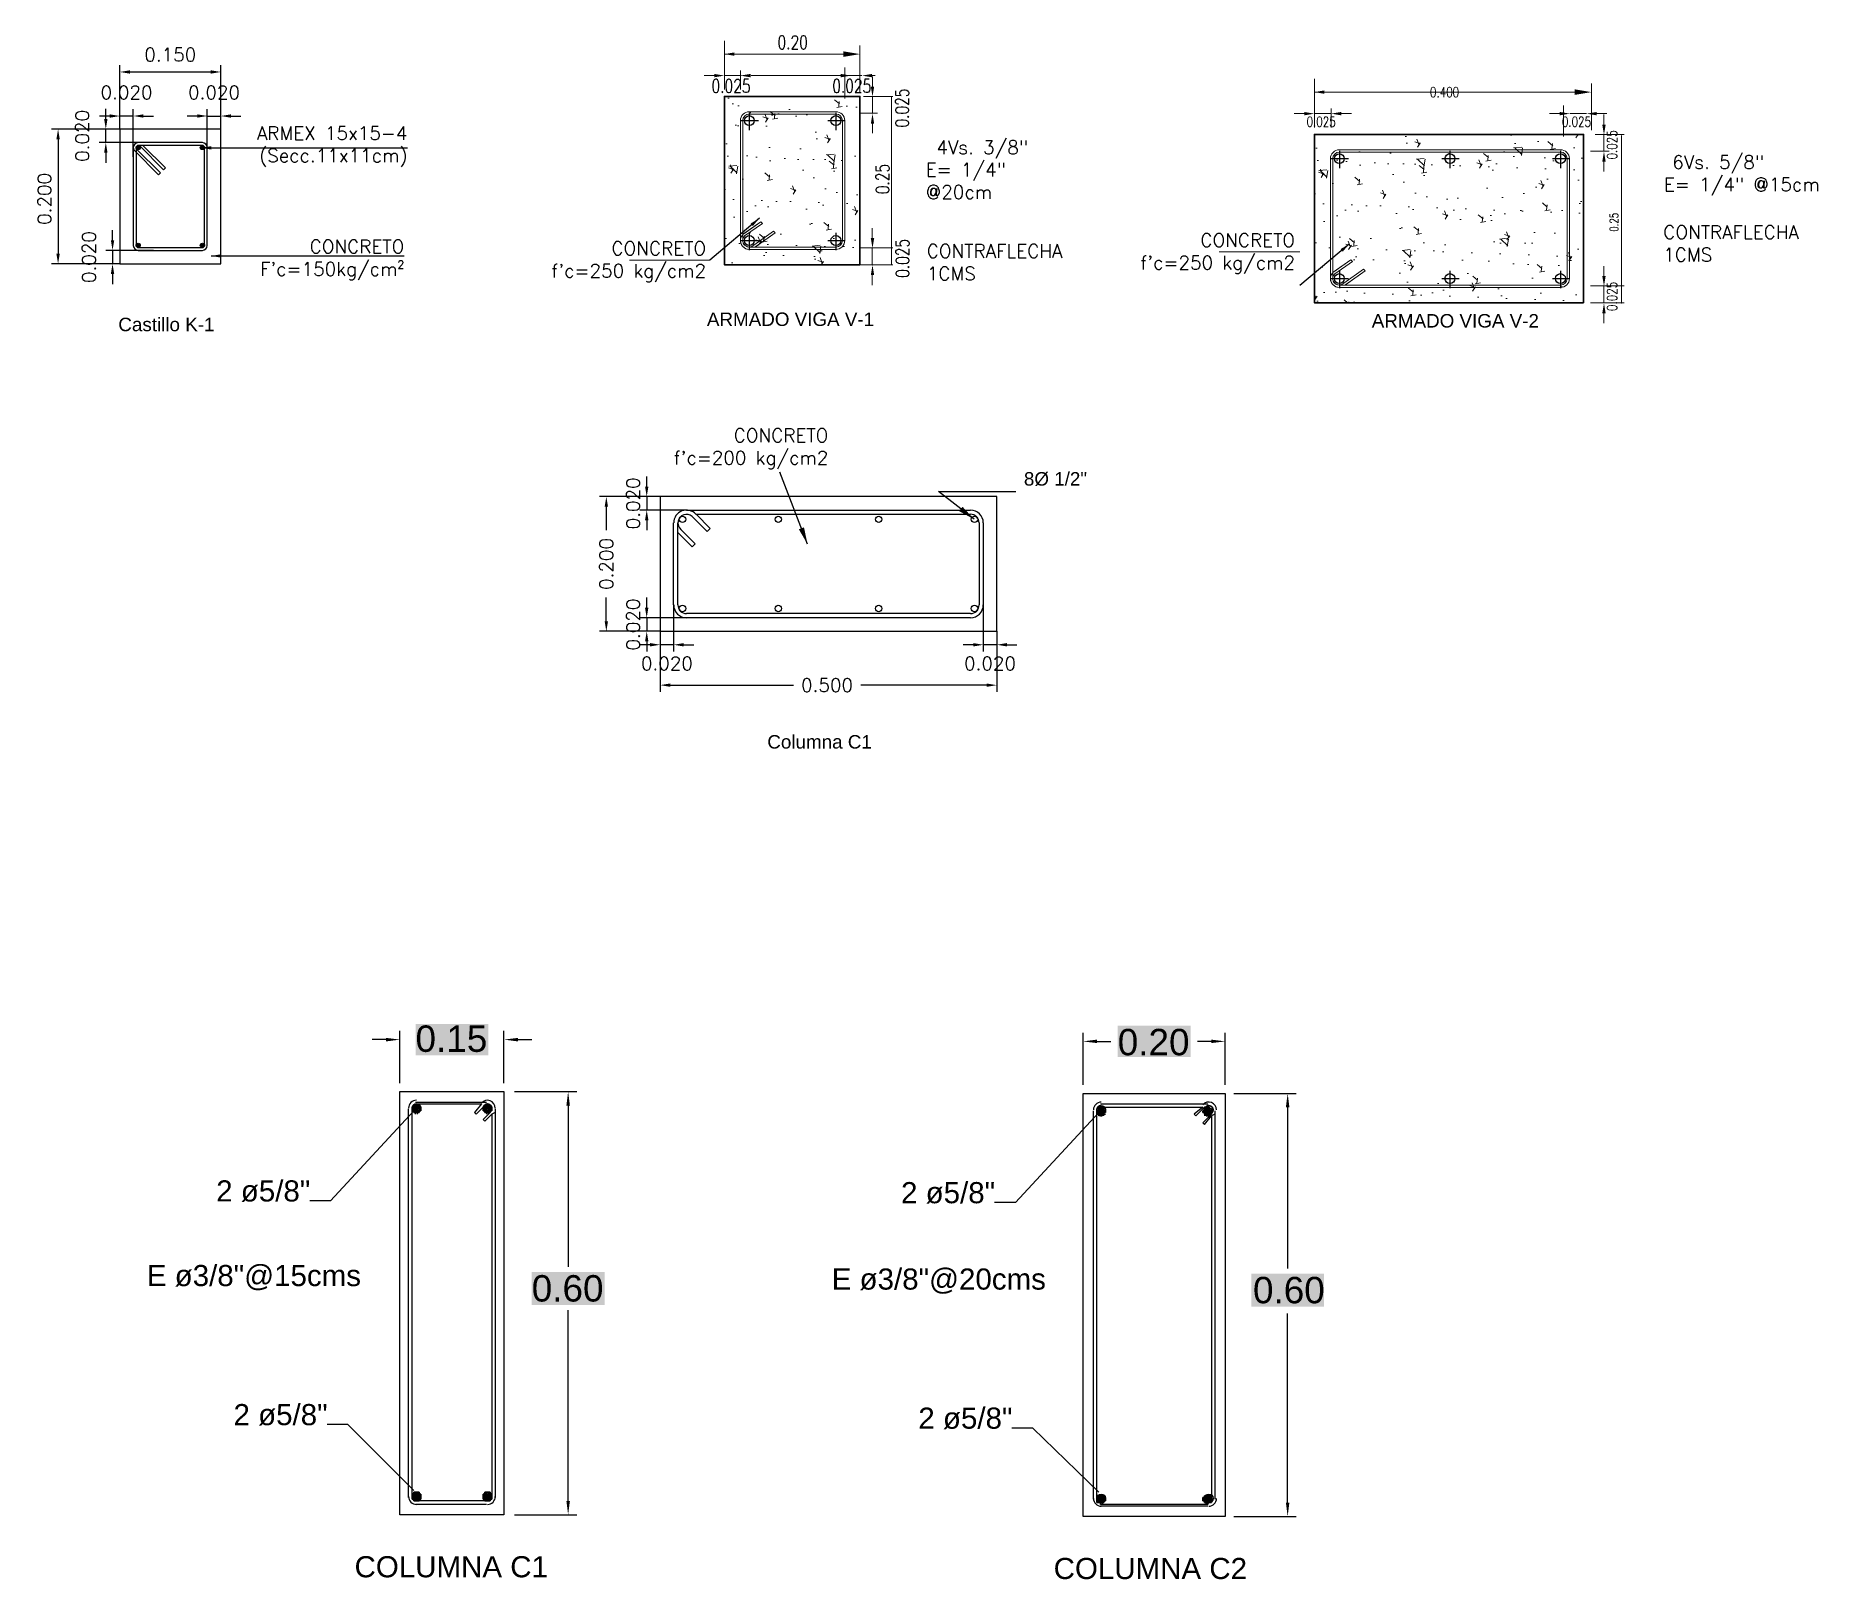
# Model space of a CAD drawing. Header units: metres. Extents: x -5 to 105, y 23 to 139.
# Drawn here: x 102.275 to 104.922, y 124.944 to 127.236 of the extents above; entities that cross this region are included whole.
import ezdxf
from ezdxf.enums import TextEntityAlignment as Align

# ---------------------------------------------------------------- set-up
doc = ezdxf.new("R2010")
doc.units = ezdxf.units.M
doc.linetypes.add('CENTER', pattern=[50.8, 31.75, -6.35, 6.35, -6.35])
doc.linetypes.add('HIDDEN', pattern=[9.525, 6.35, -3.175])
for name, color, linetype, lineweight in [('E ACERO', 1, 'Continuous', 25), ('E CDATOS', 7, 'Continuous', 18), ('E CONCRETO', 31, 'Continuous', 5), ('E COTA', 3, 'Continuous', 18), ('E EJES', 30, 'CENTER', 9), ('E ESTRIBOS', 6, 'Continuous', 9), ('E MURO GENERAL', 8, 'Continuous', 30)]:
    doc.layers.add(name, color=color, linetype=linetype, lineweight=lineweight)
for name, color, linetype in [('E-CAST. Y COLUM.', 1, 'Continuous'), ('E-COTAS', 3, 'Continuous'), ('E-ESTRIBOS', 6, 'Continuous'), ('E-TEXTO', 7, 'Continuous'), ('E-TEXTOS', 7, 'Continuous'), ('Muros', 8, 'Continuous'), ('R3-ACERO', 1, 'Continuous'), ('Textos', 7, 'Continuous')]:
    doc.layers.add(name, color=color, linetype=linetype)
doc.styles.add('1-10', font='romans.shx', dxfattribs={"width": 0.75, "height": 0.015})
doc.styles.add('PDF Arial', font='arial.ttf')
doc.styles.get("Standard").update_dxf_attribs({"font": 'arial.ttf'})
doc.styles.add('STR ESC 10', font='ROMANS.shx', dxfattribs={"height": 0.02})
doc.styles.add('STR_ARIAL', font='arial.ttf')
doc.dimstyles.new('110', dxfattribs={"dimtxt": 0.015, "dimasz": 0.015, "dimexe": 0, "dimexo": 0, "dimgap": 0.0055, "dimtad": 1, "dimdec": 3, "dimzin": 0, "dimdsep": 46, "dimtxsty": '1-10', "dimcen": 0.09, "dimaunit": 1, "dimadec": 3, "dimazin": 0, "dimtfac": 1, "dimtdec": 3, "dimtix": 1, "dimtmove": 2, "dimatfit": 3, "dimfxl": 1, "dimfrac": 2, "dimtolj": 1, "dimtzin": 0, "dimarcsym": 0})
doc.dimstyles.get("Standard").update_dxf_attribs({"dimtxt": 0.18, "dimasz": 0.18, "dimexe": 0.18, "dimexo": 0.0625, "dimgap": 0.09, "dimtad": 0, "dimtih": 1, "dimtoh": 1, "dimdec": 4, "dimzin": 0, "dimdsep": 46, "dimtxsty": 'Standard', "dimcen": 0.09, "dimadec": 0, "dimazin": 0, "dimtfac": 1, "dimtdec": 4, "dimtofl": 0, "dimtmove": 0, "dimatfit": 3, "dimfxl": 1, "dimtolj": 1, "dimtzin": 0, "dimarcsym": 0})
doc.dimstyles.new('STR C-10', dxfattribs={"dimtxt": 0.02, "dimasz": 0.015, "dimexe": 0.01, "dimexo": 0, "dimgap": 0.01, "dimtad": 0, "dimdec": 3, "dimzin": 0, "dimdsep": 46, "dimtxsty": 'STR ESC 10', "dimcen": 0.015, "dimclrd": 256, "dimclre": 11, "dimclrt": 256, "dimadec": 3, "dimazin": 0, "dimtfac": 1, "dimtdec": 3, "dimtmove": 2, "dimatfit": 0, "dimfxl": 1, "dimfrac": 2, "dimtolj": 1, "dimtzin": 0, "dimlwd": -1, "dimlwe": -1, "dimarcsym": 0})

msp = doc.modelspace()

# ---------------------------------------------------------------- texts
at = {"attachment_point": 7, "style": 'PDF Arial'}
for s, insert, char_height in [('0.15', (102.8396, 125.7264), 0.03921), ('0.20', (103.8827, 125.7213), 0.03921), ('2 ø5/8"', (102.5435, 125.5039), 0.03137), ('2 ø5/8"', (103.5608, 125.5013), 0.03137), ('E ø3/8"@15cms', (102.4404, 125.3728), 0.031368), ('E ø3/8"@20cms', (103.4578, 125.3676), 0.031368), ('0.60', (103.0122, 125.3556), 0.03921), ('0.60', (104.0836, 125.353), 0.03921), ('2 ø5/8"', (102.5692, 125.1717), 0.03137), ('2 ø5/8"', (103.5865, 125.1665), 0.03137), ('COLUMNA C1', (102.749, 124.9462), 0.03137), ('COLUMNA C2', (103.7875, 124.9436), 0.03137)]:
    msp.add_mtext(s, dxfattribs=dict(at, insert=insert, char_height=char_height))
at = {"layer": 'E COTA', "ltscale": 0.03, "attachment_point": 5, "style": '1-10'}
for s, insert, char_height in [('\\A1;0.20', (103.3999, 127.226), 0.02), ('\\A1;0.025', (103.3083, 127.1614), 0.02), ('\\A1;0.025', (103.4876, 127.1614), 0.02), ('\\A1;0.400', (104.3682, 127.1522), 0.015), ('\\A1;0.025', (104.1848, 127.1082), 0.015), ('\\A1;0.025', (104.5641, 127.1082), 0.015)]:
    msp.add_mtext(s, dxfattribs=dict(at, insert=insert, char_height=char_height))
at = {"layer": 'E COTA', "ltscale": 0.03, "attachment_point": 5, "rotation": 90, "style": '1-10'}
for s, insert, char_height in [('\\A1;0.025', (103.5624, 127.1285), 0.02), ('\\A1;0.025', (104.617, 127.0738), 0.015), ('\\A1;0.25', (103.5333, 127.0231), 0.02), ('\\A1;0.25', (104.6199, 126.9589), 0.01241), ('\\A1;0.025', (103.563, 126.9053), 0.02), ('\\A1;0.025', (104.617, 126.8488), 0.015)]:
    msp.add_mtext(s, dxfattribs=dict(at, insert=insert, char_height=char_height))
at = {"layer": 'E-TEXTO', "style": 'STR_ARIAL'}
for s, p in [('ARMADO VIGA V-1 ', (103.4005, 126.8049)), ('ARMADO VIGA V-2 ', (104.3881, 126.8026))]:
    msp.add_text(s, height=0.02, dxfattribs=at).set_placement(p, align=Align.CENTER)
at = {"layer": 'E-TEXTO', "char_height": 0.02}
for s, insert, width, attachment_point, style in [('\\A1;ARMEX 15x15-4\\P(Secc.11x11cm)', (102.8276, 127.1013), 0.255422, 3, 'STR ESC 10'), ('\\A1;4Vs. 3/8"', (103.7495, 127.0801), 0.213533, 3, 'STR ESC 10'), ('\\A1;\\pxql;E= 1/4" @20cm', (103.811, 127.0471), 0.213533, 3, 'STR ESC 10'), ('\\A1;6Vs. 5/8"', (104.8428, 127.0582), 0.213533, 3, 'STR ESC 10'), ('\\A1;\\pxql;E= 1/4" @15cm', (104.9348, 127.0251), 0.240803, 3, 'STR ESC 10'), ("CONCRETO\\Pf'c=250 kg/cm2", (104.1461, 126.9423), 0.295731, 3, 'STR ESC 10'), ('\\A1;\\pxql;CONTRAFLECHA 1CMS', (104.9066, 126.9542), 0.213533, 3, 'STR ESC 10'), ("\\A1;CONCRETO\\PF'c=150kg/cm²", (102.8229, 126.9329), 0.213533, 3, 'STR ESC 10'), ("CONCRETO\\Pf'c=250 kg/cm2", (103.2712, 126.9302), 0.295731, 3, 'STR ESC 10'), ('\\A1;\\pxql;CONTRAFLECHA 1CMS', (103.8126, 126.9262), 0.213533, 3, 'STR ESC 10'), ('Castillo K-1', (102.4695, 126.807), 0.335652, 5, 'STR_ARIAL'), ("CONCRETO\\Pf'c=200 kg/cm2", (103.4528, 126.6525), 0.295731, 3, 'STR ESC 10')]:
    msp.add_mtext(s, dxfattribs=dict(at, insert=insert, width=width, attachment_point=attachment_point, style=style))
at = {"layer": 'E-TEXTO', "insert": (103.4398, 126.1872), "char_height": 0.02, "attachment_point": 5, "style": 'STR_ARIAL'}
msp.add_mtext_dynamic_manual_height_columns('\\pxqc;Columna C1 ', width=0.379499, gutter_width=12.5, heights=[0], dxfattribs=at)
at = {"layer": 'Textos', "lineweight": 9, "insert": (103.7902, 126.5775), "char_height": 0.02, "width": 0.179782, "attachment_point": 5}
msp.add_mtext('8%%C 1/2"', dxfattribs=at)

# ---------------------------------------------------------------- blocks, each defined once
blk = doc.blocks.new('*D123')
at = {"layer": 'Defpoints', "color": 0, "transparency": 16777216}
for p in [(102.4003, 127.1167), (102.4003, 127.0972), (102.4203, 127.0561)]:
    blk.add_point(p, dxfattribs=at)
at = {"layer": 'E-COTAS', "color": 11, "linetype": 'HIDDEN', "transparency": 16777216}
for p, q in [((102.4003, 127.0972), (102.4003, 127.1267)), ((102.4203, 127.0561), (102.4203, 127.1267))]:
    blk.add_line(p, q, dxfattribs=at)
at = {"layer": 'E-COTAS', "transparency": 16777216}
for p, q in [((102.3853, 127.1167), (102.3703, 127.1167)), ((102.4203, 127.1167), (102.4003, 127.1167)), ((102.4353, 127.1167), (102.4503, 127.1167))]:
    blk.add_line(p, q, dxfattribs=at)
for points in [[(102.3853, 127.1192), (102.3853, 127.1142), (102.4003, 127.1167)], [(102.4353, 127.1192), (102.4353, 127.1142), (102.4203, 127.1167)]]:
    blk.add_solid(points, dxfattribs=at)
at = {"layer": 'E-COTAS', "transparency": 16777216, "insert": (102.4103, 127.1517), "char_height": 0.02, "attachment_point": 5, "style": 'STR ESC 10'}
blk.add_mtext('\\A1;0.020', dxfattribs=at)
blk = doc.blocks.new('*D124')
at = {"layer": 'Defpoints', "color": 0, "transparency": 16777216}
for p in [(102.5503, 127.1167), (102.5503, 127.0972), (102.5303, 127.0561)]:
    blk.add_point(p, dxfattribs=at)
at = {"layer": 'E-COTAS', "color": 11, "linetype": 'HIDDEN', "transparency": 16777216}
for p, q in [((102.5303, 127.0561), (102.5303, 127.1267)), ((102.5503, 127.0972), (102.5503, 127.1267))]:
    blk.add_line(p, q, dxfattribs=at)
at = {"layer": 'E-COTAS', "transparency": 16777216}
for p, q in [((102.5153, 127.1167), (102.5003, 127.1167)), ((102.5303, 127.1167), (102.5503, 127.1167)), ((102.5653, 127.1167), (102.5803, 127.1167))]:
    blk.add_line(p, q, dxfattribs=at)
for points in [[(102.5153, 127.1192), (102.5153, 127.1142), (102.5303, 127.1167)], [(102.5653, 127.1192), (102.5653, 127.1142), (102.5503, 127.1167)]]:
    blk.add_solid(points, dxfattribs=at)
at = {"layer": 'E-COTAS', "transparency": 16777216, "insert": (102.5403, 127.1517), "char_height": 0.02, "attachment_point": 5, "style": 'STR ESC 10'}
blk.add_mtext('\\A1;0.020', dxfattribs=at)
blk = doc.blocks.new('*D125')
at = {"layer": 'Defpoints', "color": 0, "transparency": 16777216}
for p in [(102.5503, 127.1821), (102.4003, 127.0972), (102.5503, 127.0972)]:
    blk.add_point(p, dxfattribs=at)
at = {"layer": 'E-COTAS', "color": 11, "linetype": 'HIDDEN', "transparency": 16777216}
for p, q in [((102.4003, 127.0972), (102.4003, 127.1921)), ((102.5503, 127.0972), (102.5503, 127.1921))]:
    blk.add_line(p, q, dxfattribs=at)
at = {"layer": 'E-COTAS', "transparency": 16777216}
blk.add_line((102.4153, 127.1821), (102.5353, 127.1821), dxfattribs=at)
for points in [[(102.4153, 127.1846), (102.4153, 127.1796), (102.4003, 127.1821)], [(102.5353, 127.1846), (102.5353, 127.1796), (102.5503, 127.1821)]]:
    blk.add_solid(points, dxfattribs=at)
at = {"layer": 'E-COTAS', "transparency": 16777216, "insert": (102.4753, 127.2079), "char_height": 0.02, "attachment_point": 5, "style": 'STR ESC 10'}
blk.add_mtext('\\A1;0.150', dxfattribs=at)
blk = doc.blocks.new('*D126')
at = {"layer": 'Defpoints', "color": 0, "transparency": 16777216}
for p in [(102.3795, 127.0972), (102.4003, 127.0972), (102.4414, 127.0772)]:
    blk.add_point(p, dxfattribs=at)
at = {"layer": 'E-COTAS', "transparency": 16777216}
for p, q in [((102.3795, 127.1122), (102.3795, 127.1272)), ((102.3795, 127.0772), (102.3795, 127.0972)), ((102.3795, 127.0622), (102.3795, 127.0472))]:
    blk.add_line(p, q, dxfattribs=at)
at = {"layer": 'E-COTAS', "color": 11, "linetype": 'HIDDEN', "transparency": 16777216}
for p, q in [((102.4003, 127.0972), (102.3695, 127.0972)), ((102.4414, 127.0772), (102.3695, 127.0772))]:
    blk.add_line(p, q, dxfattribs=at)
at = {"layer": 'E-COTAS', "transparency": 16777216}
for points in [[(102.377, 127.1122), (102.382, 127.1122), (102.3795, 127.0972)], [(102.377, 127.0622), (102.382, 127.0622), (102.3795, 127.0772)]]:
    blk.add_solid(points, dxfattribs=at)
at = {"layer": 'E-COTAS', "transparency": 16777216, "insert": (102.3445, 127.0872), "char_height": 0.02, "attachment_point": 5, "rotation": 90, "style": 'STR ESC 10'}
blk.add_mtext('\\A1;0.020', dxfattribs=at)
blk = doc.blocks.new('*D127')
at = {"layer": 'Defpoints', "color": 0, "transparency": 16777216}
for p in [(102.4504, 126.9172), (102.3895, 126.8972), (102.4003, 126.8972)]:
    blk.add_point(p, dxfattribs=at)
at = {"layer": 'E-COTAS', "transparency": 16777216}
for p, q in [((102.3895, 126.9322), (102.3895, 126.9472)), ((102.3895, 126.9172), (102.3895, 126.8972)), ((102.3895, 126.8822), (102.3895, 126.8672))]:
    blk.add_line(p, q, dxfattribs=at)
at = {"layer": 'E-COTAS', "color": 11, "linetype": 'HIDDEN', "transparency": 16777216}
for p, q in [((102.4504, 126.9172), (102.3795, 126.9172)), ((102.4003, 126.8972), (102.3795, 126.8972))]:
    blk.add_line(p, q, dxfattribs=at)
at = {"layer": 'E-COTAS', "transparency": 16777216}
for points in [[(102.387, 126.9322), (102.392, 126.9322), (102.3895, 126.9172)], [(102.387, 126.8822), (102.392, 126.8822), (102.3895, 126.8972)]]:
    blk.add_solid(points, dxfattribs=at)
at = {"layer": 'E-COTAS', "transparency": 16777216, "insert": (102.3545, 126.9072), "char_height": 0.02, "attachment_point": 5, "rotation": 90, "style": 'STR ESC 10'}
blk.add_mtext('\\A1;0.020', dxfattribs=at)
blk = doc.blocks.new('*D128')
at = {"layer": 'Defpoints', "color": 0, "transparency": 16777216}
for p in [(102.4003, 127.0972), (102.3086, 126.8972), (102.4003, 126.8972)]:
    blk.add_point(p, dxfattribs=at)
at = {"layer": 'E-COTAS', "color": 11, "linetype": 'HIDDEN', "transparency": 16777216}
for p, q in [((102.4003, 127.0972), (102.2986, 127.0972)), ((102.4003, 126.8972), (102.2986, 126.8972))]:
    blk.add_line(p, q, dxfattribs=at)
at = {"layer": 'E-COTAS', "transparency": 16777216}
blk.add_line((102.3086, 127.0822), (102.3086, 126.9122), dxfattribs=at)
for points in [[(102.3061, 127.0822), (102.3111, 127.0822), (102.3086, 127.0972)], [(102.3061, 126.9122), (102.3111, 126.9122), (102.3086, 126.8972)]]:
    blk.add_solid(points, dxfattribs=at)
at = {"layer": 'E-COTAS', "transparency": 16777216, "insert": (102.2884, 126.9936), "char_height": 0.02, "attachment_point": 5, "rotation": 90, "style": 'STR ESC 10'}
blk.add_mtext('\\A1;0.200', dxfattribs=at)
blk = doc.blocks.new('*D117')
at = {"layer": 'Defpoints', "color": 0, "transparency": 16777216}
for p in [(103.683, 126.3906), (103.683, 126.3315), (103.703, 126.3515)]:
    blk.add_point(p, dxfattribs=at)
at = {"layer": 'E-COTAS', "color": 11, "linetype": 'HIDDEN', "transparency": 16777216}
for p, q in [((103.683, 126.3906), (103.683, 126.3215)), ((103.703, 126.3515), (103.703, 126.3215))]:
    blk.add_line(p, q, dxfattribs=at)
at = {"layer": 'E-COTAS', "transparency": 16777216}
for p, q in [((103.668, 126.3315), (103.653, 126.3315)), ((103.703, 126.3315), (103.683, 126.3315)), ((103.718, 126.3315), (103.733, 126.3315))]:
    blk.add_line(p, q, dxfattribs=at)
for points in [[(103.668, 126.334), (103.668, 126.329), (103.683, 126.3315)], [(103.718, 126.334), (103.718, 126.329), (103.703, 126.3315)]]:
    blk.add_solid(points, dxfattribs=at)
at = {"layer": 'E-COTAS', "transparency": 16777216, "insert": (103.693, 126.3037), "char_height": 0.02, "attachment_point": 5, "style": 'STR ESC 10'}
blk.add_mtext('\\A1;0.020', dxfattribs=at)
blk = doc.blocks.new('*D118')
at = {"layer": 'Defpoints', "color": 0, "transparency": 16777216}
for p in [(103.203, 126.5515), (103.183, 126.5315), (103.2421, 126.5315)]:
    blk.add_point(p, dxfattribs=at)
at = {"layer": 'E-COTAS', "transparency": 16777216}
for p, q in [((103.183, 126.5665), (103.183, 126.5815)), ((103.183, 126.5515), (103.183, 126.5315)), ((103.183, 126.5165), (103.183, 126.5015))]:
    blk.add_line(p, q, dxfattribs=at)
at = {"layer": 'E-COTAS', "color": 11, "linetype": 'HIDDEN', "transparency": 16777216}
for p, q in [((103.203, 126.5515), (103.173, 126.5515)), ((103.2421, 126.5315), (103.173, 126.5315))]:
    blk.add_line(p, q, dxfattribs=at)
at = {"layer": 'E-COTAS', "transparency": 16777216}
for points in [[(103.1805, 126.5665), (103.1855, 126.5665), (103.183, 126.5515)], [(103.1805, 126.5165), (103.1855, 126.5165), (103.183, 126.5315)]]:
    blk.add_solid(points, dxfattribs=at)
at = {"layer": 'E-COTAS', "transparency": 16777216, "insert": (103.1628, 126.5415), "char_height": 0.02, "attachment_point": 5, "rotation": 90, "style": 'STR ESC 10'}
blk.add_mtext('\\A1;0.020', dxfattribs=at)
blk = doc.blocks.new('*D119')
at = {"layer": 'Defpoints', "color": 0, "transparency": 16777216}
for p in [(103.203, 126.3515), (103.703, 126.3515), (103.703, 126.2715)]:
    blk.add_point(p, dxfattribs=at)
at = {"layer": 'E-COTAS', "color": 11, "linetype": 'HIDDEN', "transparency": 16777216}
for p, q in [((103.203, 126.3515), (103.203, 126.2615)), ((103.703, 126.3515), (103.703, 126.2615))]:
    blk.add_line(p, q, dxfattribs=at)
at = {"layer": 'E-COTAS', "transparency": 16777216}
for p, q in [((103.218, 126.2715), (103.4009, 126.2715)), ((103.688, 126.2715), (103.5009, 126.2715))]:
    blk.add_line(p, q, dxfattribs=at)
for points in [[(103.218, 126.274), (103.218, 126.269), (103.203, 126.2715)], [(103.688, 126.274), (103.688, 126.269), (103.703, 126.2715)]]:
    blk.add_solid(points, dxfattribs=at)
at = {"layer": 'E-COTAS', "transparency": 16777216, "insert": (103.4509, 126.2715), "char_height": 0.02, "attachment_point": 5, "style": 'STR ESC 10'}
blk.add_mtext('\\A1;0.500', dxfattribs=at)
blk = doc.blocks.new('*D120')
at = {"layer": 'Defpoints', "color": 0, "transparency": 16777216}
for p in [(103.203, 126.5515), (103.123, 126.3515), (103.203, 126.3515)]:
    blk.add_point(p, dxfattribs=at)
at = {"layer": 'E-COTAS', "color": 11, "linetype": 'HIDDEN', "transparency": 16777216}
for p, q in [((103.203, 126.5515), (103.113, 126.5515)), ((103.203, 126.3515), (103.113, 126.3515))]:
    blk.add_line(p, q, dxfattribs=at)
at = {"layer": 'E-COTAS', "transparency": 16777216}
for p, q in [((103.123, 126.5365), (103.123, 126.5015)), ((103.123, 126.3665), (103.123, 126.4015))]:
    blk.add_line(p, q, dxfattribs=at)
for points in [[(103.1205, 126.5365), (103.1255, 126.5365), (103.123, 126.5515)], [(103.1205, 126.3665), (103.1255, 126.3665), (103.123, 126.3515)]]:
    blk.add_solid(points, dxfattribs=at)
at = {"layer": 'E-COTAS', "transparency": 16777216, "insert": (103.123, 126.4515), "char_height": 0.02, "attachment_point": 5, "rotation": 90, "style": 'STR ESC 10'}
blk.add_mtext('\\A1;0.200', dxfattribs=at)
blk = doc.blocks.new('*D121')
at = {"layer": 'Defpoints', "color": 0, "transparency": 16777216}
for p in [(103.223, 126.3906), (103.203, 126.3515), (103.203, 126.3315)]:
    blk.add_point(p, dxfattribs=at)
at = {"layer": 'E-COTAS', "color": 11, "linetype": 'HIDDEN', "transparency": 16777216}
for p, q in [((103.223, 126.3906), (103.223, 126.3215)), ((103.203, 126.3515), (103.203, 126.3215))]:
    blk.add_line(p, q, dxfattribs=at)
at = {"layer": 'E-COTAS', "transparency": 16777216}
for p, q in [((103.188, 126.3315), (103.173, 126.3315)), ((103.223, 126.3315), (103.203, 126.3315)), ((103.238, 126.3315), (103.253, 126.3315))]:
    blk.add_line(p, q, dxfattribs=at)
for points in [[(103.188, 126.334), (103.188, 126.329), (103.203, 126.3315)], [(103.238, 126.334), (103.238, 126.329), (103.223, 126.3315)]]:
    blk.add_solid(points, dxfattribs=at)
at = {"layer": 'E-COTAS', "transparency": 16777216, "insert": (103.213, 126.3037), "char_height": 0.02, "attachment_point": 5, "style": 'STR ESC 10'}
blk.add_mtext('\\A1;0.020', dxfattribs=at)
blk = doc.blocks.new('*D122')
at = {"layer": 'Defpoints', "color": 0, "transparency": 16777216}
for p in [(103.2421, 126.3715), (103.183, 126.3515), (103.203, 126.3515)]:
    blk.add_point(p, dxfattribs=at)
at = {"layer": 'E-COTAS', "transparency": 16777216}
for p, q in [((103.183, 126.3865), (103.183, 126.4015)), ((103.183, 126.3715), (103.183, 126.3515)), ((103.183, 126.3365), (103.183, 126.3215))]:
    blk.add_line(p, q, dxfattribs=at)
at = {"layer": 'E-COTAS', "color": 11, "linetype": 'HIDDEN', "transparency": 16777216}
for p, q in [((103.2421, 126.3715), (103.173, 126.3715)), ((103.203, 126.3515), (103.173, 126.3515))]:
    blk.add_line(p, q, dxfattribs=at)
at = {"layer": 'E-COTAS', "transparency": 16777216}
for points in [[(103.1805, 126.3865), (103.1855, 126.3865), (103.183, 126.3715)], [(103.1805, 126.3365), (103.1855, 126.3365), (103.183, 126.3515)]]:
    blk.add_solid(points, dxfattribs=at)
at = {"layer": 'E-COTAS', "transparency": 16777216, "insert": (103.1628, 126.3615), "char_height": 0.02, "attachment_point": 5, "rotation": 90, "style": 'STR ESC 10'}
blk.add_mtext('\\A1;0.020', dxfattribs=at)

# ---------------------------------------------------------------- dimensions: what is measured, and where the dimension line sits
at = {"layer": 'E-COTAS'}
for base, p1, p2, picture, middle in [((102.5503, 127.1821), (102.4003, 127.0972), (102.5503, 127.0972), '*D125', (102.4753, 127.2079)), ((103.703, 126.2715), (103.203, 126.3515), (103.703, 126.3515), '*D119', (103.4509, 126.2715))]:
    dim = msp.add_linear_dim(base=base, p1=p1, p2=p2, dimstyle='STR C-10', dxfattribs=at)
    dim.commit()
    dim.dimension.update_dxf_attribs({"geometry": picture, "text_midpoint": middle, "dimtype": 160})
for base, p1, p2, picture, middle in [((102.4003, 127.1167), (102.4203, 127.0561), (102.4003, 127.0972), '*D123', (102.4103, 127.1517)), ((102.5503, 127.1167), (102.5303, 127.0561), (102.5503, 127.0972), '*D124', (102.5403, 127.1517))]:
    dim = msp.add_linear_dim(base=base, p1=p1, p2=p2, dimstyle='STR C-10', dxfattribs=at)
    dim.commit()
    dim.dimension.update_dxf_attribs({"geometry": picture, "text_midpoint": middle})
for base, p1, p2, picture, middle in [((102.3795, 127.0972), (102.4414, 127.0772), (102.4003, 127.0972), '*D126', (102.3445, 127.0872)), ((102.3895, 126.8972), (102.4504, 126.9172), (102.4003, 126.8972), '*D127', (102.3545, 126.9072)), ((103.123, 126.3515), (103.203, 126.5515), (103.203, 126.3515), '*D120', (103.123, 126.4515))]:
    dim = msp.add_linear_dim(base=base, p1=p1, p2=p2, angle=90, dimstyle='STR C-10', dxfattribs=at)
    dim.commit()
    dim.dimension.update_dxf_attribs({"geometry": picture, "text_midpoint": middle})
for base, p1, p2, angle, picture, middle in [((102.3086, 126.8972), (102.4003, 127.0972), (102.4003, 126.8972), 90, '*D128', (102.2884, 126.9936)), ((103.183, 126.5315), (103.203, 126.5515), (103.2421, 126.5315), 90, '*D118', (103.1628, 126.5415)), ((103.183, 126.3515), (103.2421, 126.3715), (103.203, 126.3515), 90, '*D122', (103.1628, 126.3615)), ((103.203, 126.3315), (103.223, 126.3906), (103.203, 126.3515), 180, '*D121', (103.213, 126.3037)), ((103.683, 126.3315), (103.703, 126.3515), (103.683, 126.3906), 180, '*D117', (103.693, 126.3037))]:
    dim = msp.add_linear_dim(base=base, p1=p1, p2=p2, angle=angle, dimstyle='STR C-10', dxfattribs=at)
    dim.commit()
    dim.dimension.update_dxf_attribs({"geometry": picture, "text_midpoint": middle, "dimtype": 160})

# ---------------------------------------------------------------- hatches: boundary and pattern name
at = {"layer": 'E CONCRETO', "ltscale": 0.05}
h = msp.add_hatch(dxfattribs=at)
h.set_pattern_fill('AR-CONC', color=256, scale=0.000499967, angle=90, style=0)
h.set_pattern_definition([(140, (-798.33684, -497.694634), (0.0079690183, 0.0910863396), [0.009524373, -0.1047681046]), (85, (-798.33684, -497.69463), (-0.0955220346, -0.017620253), [0.0076194985, -0.083814484]), (190.451, (-798.33618, -497.68704), (-0.0875525815, 0.0734664156), [0.008094467, -0.08903914]), (136.1842, (-798.36224, -497.69463), (0.02101978, 0.1355306), [0.01428656, -0.157152157]), (186.6356, (-798.36049, -497.68334), (-0.123704636, 0.118694305), [0.012141701, -0.13355871]), (81.184, (-798.36224, -497.69463), (-0.123704417, 0.118694491), [0.011429248, -0.125721725]), (111, (-798.35589, -497.681935), (0.051129394, 0.075802451), [0.009524373, -0.1047681046]), (56, (-798.35589, -497.681935), (-0.092087922, 0.0308989805), [0.0076194985, -0.083814484]), (161.4514, (-798.35163, -497.67562), (-0.040958733, 0.106701223), [0.008094467, -0.08903914]), (127.5, (-798.336842, -497.694634), (-0.0422747371, 0.0015442), [0, -0.0827985505, 0, -0.0850844, 0, -0.0841319628]), (97.5, (-798.33684, -497.694634), (-0.0500869909, 0.0334076325), [0, -0.0485108072, 0, -0.080893676, 0, -0.0320653896]), (57.5, (-798.33684, -497.722953), (0.0028641835, 0.0677908359), [0, -0.0317479105, 0, -0.0990534807, 0, -0.1314363494]), (47.5, (-798.33684, -497.73565), (-0.0127124088, 0.0740597164), [0, -0.0412722836, 0, -0.0657816705, 0, -0.0933388568])])
h.paths.add_polyline_path([(103.4984, 127.1458), (103.2984, 127.1458), (103.2984, 126.8958), (103.4984, 126.8958)])
h = msp.add_hatch(dxfattribs=at)
h.set_pattern_fill('AR-CONC', color=256, scale=0.000499967, angle=90, style=0)
h.set_pattern_definition([(140, (-797.46038, -497.70109), (0.0079690183, 0.0910863396), [0.009524373, -0.1047681046]), (85, (-797.46038, -497.70109), (-0.0955220346, -0.017620253), [0.0076194985, -0.083814484]), (190.451, (-797.45972, -497.6935), (-0.0875525815, 0.0734664156), [0.008094467, -0.08903914]), (136.1842, (-797.48578, -497.70109), (0.02101978, 0.1355306), [0.01428656, -0.157152157]), (186.6356, (-797.48403, -497.6898), (-0.123704636, 0.118694305), [0.012141701, -0.13355871]), (81.184, (-797.48578, -497.70109), (-0.123704417, 0.118694491), [0.011429248, -0.125721725]), (111, (-797.47943, -497.68839), (0.051129394, 0.075802451), [0.009524373, -0.1047681046]), (56, (-797.47943, -497.68839), (-0.092087922, 0.0308989805), [0.0076194985, -0.083814484]), (161.4514, (-797.47517, -497.682075), (-0.040958733, 0.106701223), [0.008094467, -0.08903914]), (127.5, (-797.460383, -497.70109), (-0.0422747371, 0.0015442), [0, -0.0827985505, 0, -0.0850844, 0, -0.0841319628]), (97.5, (-797.460383, -497.70109), (-0.0500869909, 0.0334076325), [0, -0.0485108072, 0, -0.080893676, 0, -0.0320653896]), (57.5, (-797.460383, -497.72941), (0.0028641835, 0.0677908359), [0, -0.0317479105, 0, -0.0990534807, 0, -0.1314363494]), (47.5, (-797.460383, -497.74211), (-0.0127124088, 0.0740597164), [0, -0.0412722836, 0, -0.0657816705, 0, -0.0933388568])])
h.paths.add_polyline_path([(104.5757, 127.0894), (104.1748, 127.0894), (104.1748, 126.8394), (104.5748, 126.8394), (104.574, 126.9347)])
at = {"layer": 'R3-ACERO'}
h = msp.add_hatch(color=256, dxfattribs=at)
edge = h.paths.add_edge_path()
edge.add_arc((102.4276, 127.0699), 0.00317, 0, 360)
h = msp.add_hatch(color=256, dxfattribs=at)
edge = h.paths.add_edge_path()
edge.add_arc((102.523, 127.0699), 0.00317, 0, 360)
h = msp.add_hatch(color=256, dxfattribs=at)
edge = h.paths.add_edge_path()
edge.add_arc((102.4276, 126.9245), 0.00317, 0, 360)
h = msp.add_hatch(color=256, dxfattribs=at)
edge = h.paths.add_edge_path()
edge.add_arc((102.523, 126.9245), 0.00317, 0, 360)

# ---------------------------------------------------------------- linework, layer by layer
at = {"lineweight": 25}
for points in [[(102.8165, 125.6807), (102.8165, 125.758)], [(102.971, 125.6807), (102.971, 125.758)], [(103.8312, 125.6782), (103.8312, 125.7554)], [(104.0424, 125.6782), (104.0424, 125.7554)], [(102.7959, 125.7451), (102.7753, 125.7451)], [(102.9916, 125.7451), (103.0122, 125.7451)], [(103.8518, 125.7425), (103.8724, 125.7425)], [(104.0218, 125.7425), (104.0012, 125.7425)], [(102.9864, 125.6679), (103.0792, 125.6679)], [(103.0663, 125.6472), (103.0663, 125.4077)], [(104.0553, 125.6653), (104.148, 125.6653)], [(104.1351, 125.6447), (104.1351, 125.4052)], [(103.0663, 125.06), (103.0663, 125.3433)], [(104.1351, 125.0575), (104.1351, 125.3382)], [(102.9864, 125.0394), (103.0792, 125.0394)], [(104.0553, 125.0369), (104.148, 125.0369)]]:
    msp.add_lwpolyline(points, dxfattribs=at)
at = {"color": 7, "lineweight": 25}
for points in [[(102.8371, 125.6395), (102.7134, 125.5056), (102.6825, 125.5056)], [(103.8544, 125.6369), (103.7308, 125.503), (103.6998, 125.503)], [(102.8371, 125.0755), (102.7392, 125.1734), (102.7083, 125.1734)], [(103.8544, 125.0729), (103.7565, 125.1682), (103.7256, 125.1682)]]:
    msp.add_lwpolyline(points, dxfattribs=at)
at = {"transparency": 33554559}
for points in [[(102.7959, 125.7477), (102.7959, 125.7425), (102.8165, 125.7451)], [(102.9916, 125.7477), (102.9916, 125.7425), (102.971, 125.7451)], [(103.8518, 125.7451), (103.8518, 125.74), (103.8312, 125.7425)], [(104.0218, 125.7451), (104.0218, 125.74), (104.0424, 125.7425)], [(103.0637, 125.6472), (103.0689, 125.6472), (103.0663, 125.6679)], [(104.1325, 125.6447), (104.1377, 125.6447), (104.1351, 125.6653)], [(103.0637, 125.06), (103.0689, 125.06), (103.0663, 125.0394)], [(104.1325, 125.0575), (104.1377, 125.0575), (104.1351, 125.0369)]]:
    msp.add_solid(points, dxfattribs=at)
at = {"color": 7, "true_color": 0xffffff, "transparency": 33554559}
for points in [[(102.8396, 125.7683), (102.8396, 125.7219), (102.9478, 125.7683)], [(102.8396, 125.7219), (102.9478, 125.7683), (102.9478, 125.7219)], [(103.8827, 125.7657), (103.8827, 125.7194), (103.9909, 125.7657)], [(103.8827, 125.7194), (103.9909, 125.7657), (103.9909, 125.7194)], [(103.0122, 125.4), (103.0122, 125.3511), (103.1204, 125.4)], [(103.0122, 125.3511), (103.1204, 125.4), (103.1204, 125.3511)], [(104.081, 125.3974), (104.081, 125.3485), (104.1892, 125.3974)], [(104.081, 125.3485), (104.1892, 125.3974), (104.1892, 125.3485)]]:
    msp.add_solid(points, dxfattribs=at)
at = {"layer": 'E ACERO'}
for p, q in [((103.3235, 127.1099), (103.3492, 127.1099)), ((103.3354, 127.1216), (103.3354, 127.0957)), ((103.452, 127.1099), (103.4777, 127.1099)), ((103.464, 127.1216), (103.464, 127.0957)), ((104.1999, 127.0534), (104.2256, 127.0534)), ((104.2119, 127.0651), (104.2119, 127.0392)), ((104.3642, 127.0534), (104.3899, 127.0534)), ((104.3761, 127.0651), (104.3761, 127.0392)), ((104.5285, 127.0534), (104.5542, 127.0534)), ((104.5404, 127.0651), (104.5404, 127.0392)), ((103.3354, 126.9434), (103.3354, 126.9176)), ((103.464, 126.9434), (103.464, 126.9176)), ((103.3235, 126.9318), (103.3492, 126.9318)), ((103.452, 126.9318), (103.4777, 126.9318)), ((104.2119, 126.887), (104.2119, 126.8611)), ((104.3761, 126.887), (104.3761, 126.8611)), ((104.5404, 126.887), (104.5404, 126.8611)), ((104.1999, 126.8753), (104.2256, 126.8753)), ((104.3642, 126.8753), (104.3899, 126.8753)), ((104.5285, 126.8753), (104.5542, 126.8753))]:
    msp.add_line(p, q, dxfattribs=at)
for centre in [(103.3354, 127.1099), (103.464, 127.1099), (104.2119, 127.0534), (104.3761, 127.0534), (104.5404, 127.0534), (103.3354, 126.9318), (103.464, 126.9318), (104.2119, 126.8753), (104.3761, 126.8753), (104.5404, 126.8753)]:
    msp.add_circle(centre, 0.00733, dxfattribs=at)
at = {"layer": 'E CDATOS', "color": 0, "ltscale": 0.03}
for p, q in [((104.1534, 126.9149), (104.0336, 126.9149)), ((103.277, 126.9027), (103.1572, 126.9027))]:
    msp.add_line(p, q, dxfattribs=at)
at = {"layer": 'E COTA', "ltscale": 0.03}
for p, q in [((103.4851, 127.2086), (103.2984, 127.2086)), ((103.2834, 127.1767), (103.2684, 127.1767)), ((103.3234, 127.1767), (103.2984, 127.1767)), ((103.3384, 127.1767), (103.3534, 127.1767)), ((103.4713, 127.1767), (103.3534, 127.1767)), ((103.5027, 127.1767), (103.4777, 127.1767)), ((103.5076, 127.1767), (103.5226, 127.1767)), ((103.5184, 127.1603), (103.5184, 127.1753)), ((104.5616, 127.1522), (104.1748, 127.1522)), ((103.5184, 127.1453), (103.5184, 127.1203)), ((103.5467, 127.1458), (103.5467, 126.8958)), ((103.5184, 127.091), (103.5184, 127.106)), ((104.1598, 127.1202), (104.1448, 127.1202)), ((104.1998, 127.1202), (104.1748, 127.1202)), ((104.2148, 127.1202), (104.2298, 127.1202)), ((104.5392, 127.1202), (104.5242, 127.1202)), ((104.5792, 127.1202), (104.5542, 127.1202)), ((104.5942, 127.1202), (104.6092, 127.1202)), ((104.605, 127.1039), (104.605, 127.1189)), ((104.605, 127.0889), (104.605, 127.0639)), ((104.631, 127.0879), (104.631, 126.8389)), ((104.605, 127.0345), (104.605, 127.0495)), ((103.518, 126.9351), (103.518, 126.9501)), ((103.518, 126.9201), (103.518, 126.8951)), ((104.6046, 126.8787), (104.6046, 126.8937)), ((103.518, 126.8657), (103.518, 126.8807)), ((104.6046, 126.8637), (104.6046, 126.8387)), ((104.6046, 126.8093), (104.6046, 126.8243))]:
    msp.add_line(p, q, dxfattribs=at)
for points in [[(103.3134, 127.2111), (103.3134, 127.2061), (103.2984, 127.2086)], [(103.4749, 127.2128), (103.4749, 127.2045), (103.4997, 127.2086)], [(103.2834, 127.1792), (103.2834, 127.1742), (103.2984, 127.1767)], [(103.3372, 127.1792), (103.3372, 127.1742), (103.3222, 127.1767)], [(103.4713, 127.1792), (103.4713, 127.1742), (103.4863, 127.1767)], [(103.5177, 127.1792), (103.5177, 127.1742), (103.5027, 127.1767)], [(103.5159, 127.1603), (103.5209, 127.1603), (103.5184, 127.1453)], [(104.1898, 127.1547), (104.1898, 127.1497), (104.1748, 127.1522)], [(104.5616, 127.1563), (104.5616, 127.1481), (104.5864, 127.1522)], [(104.1598, 127.1227), (104.1598, 127.1177), (104.1748, 127.1202)], [(104.2148, 127.1227), (104.2148, 127.1177), (104.1998, 127.1202)], [(104.5392, 127.1227), (104.5392, 127.1177), (104.5542, 127.1202)], [(104.5942, 127.1227), (104.5942, 127.1177), (104.5792, 127.1202)], [(103.5159, 127.1053), (103.5209, 127.1053), (103.5184, 127.1203)], [(104.6025, 127.1039), (104.6075, 127.1039), (104.605, 127.0889)], [(103.5441, 127.0943), (103.5446, 127.0943), (103.5444, 127.0958)], [(104.6307, 127.0879), (104.6312, 127.0879), (104.631, 127.0894)], [(104.6025, 127.0489), (104.6075, 127.0489), (104.605, 127.0639)], [(103.5159, 126.9354), (103.5209, 126.9354), (103.5184, 126.9204)], [(103.5159, 126.8804), (103.5209, 126.8804), (103.5184, 126.8954)], [(103.5465, 126.8973), (103.547, 126.8973), (103.5467, 126.8958)], [(104.6025, 126.8789), (104.6075, 126.8789), (104.605, 126.8639)], [(104.6025, 126.8239), (104.6075, 126.8239), (104.605, 126.8389)], [(104.6307, 126.8389), (104.6312, 126.8389), (104.631, 126.8374)]]:
    msp.add_solid(points, dxfattribs=at)
at = {"layer": 'E EJES', "ltscale": 2}
for p, q in [((103.2984, 127.1562), (103.2984, 127.2283)), ((103.4997, 127.1519), (103.4997, 127.2214)), ((103.3222, 127.1562), (103.3222, 127.1842)), ((103.4772, 127.1428), (103.4772, 127.1885)), ((104.1748, 127.0997), (104.1748, 127.1718)), ((104.5864, 127.0955), (104.5864, 127.165)), ((103.5052, 127.1458), (103.5484, 127.1458)), ((104.1998, 127.0997), (104.1998, 127.1277)), ((104.545, 127.0864), (104.545, 127.1321)), ((103.4984, 127.1208), (103.526, 127.1208)), ((104.5918, 127.0894), (104.635, 127.0894)), ((104.585, 127.0644), (104.6126, 127.0644)), ((103.4984, 126.9208), (103.526, 126.9208)), ((103.5052, 126.9208), (103.5484, 126.9208)), ((103.4984, 126.8958), (103.5484, 126.8958)), ((103.4984, 126.8958), (103.526, 126.8958)), ((104.585, 126.8644), (104.6126, 126.8644)), ((104.5918, 126.8644), (104.635, 126.8644)), ((104.585, 126.8394), (104.635, 126.8394)), ((104.585, 126.8394), (104.6126, 126.8394))]:
    msp.add_line(p, q, dxfattribs=at)
at = {"layer": 'E ESTRIBOS'}
for p, q in [((103.464, 127.1231), (103.3354, 127.1231)), ((103.3222, 126.9318), (103.3222, 127.1099)), ((103.3257, 127.1099), (103.3257, 126.9439)), ((103.3354, 127.1196), (103.464, 127.1196)), ((103.3354, 127.1196), (103.464, 127.1196)), ((103.4737, 127.1099), (103.4737, 126.9318)), ((103.4772, 126.9318), (103.4772, 127.1099)), ((104.1986, 126.8753), (104.1986, 127.0534)), ((104.2022, 127.0534), (104.2022, 126.8874)), ((104.5404, 127.0667), (104.2119, 127.0667)), ((104.2119, 127.0631), (104.5404, 127.0631)), ((104.2119, 127.0631), (104.5404, 127.0631)), ((104.5501, 127.0534), (104.5501, 126.8753)), ((104.5537, 126.8753), (104.5537, 127.0534)), ((103.3526, 126.9595), (103.3257, 126.9409)), ((103.3257, 126.9447), (103.3257, 126.9318)), ((103.3526, 126.9595), (103.326, 126.9411)), ((103.3285, 126.9386), (103.3551, 126.957)), ((103.3285, 126.9386), (103.3551, 126.957)), ((103.3711, 126.9458), (103.3423, 126.9249)), ((103.3451, 126.9227), (103.3737, 126.9433)), ((103.3551, 126.957), (103.3526, 126.9595)), ((103.3551, 126.957), (103.3526, 126.9595)), ((103.3737, 126.9433), (103.3711, 126.9458)), ((103.3354, 126.9221), (103.464, 126.9221)), ((103.464, 126.9186), (103.3354, 126.9186)), ((104.229, 126.903), (104.2022, 126.8844)), ((104.2022, 126.8882), (104.2022, 126.8753)), ((104.229, 126.903), (104.2025, 126.8847)), ((104.205, 126.8822), (104.2315, 126.9005)), ((104.205, 126.8822), (104.2315, 126.9005)), ((104.2476, 126.8893), (104.2187, 126.8685)), ((104.2215, 126.8663), (104.2502, 126.8868)), ((104.2315, 126.9005), (104.229, 126.903)), ((104.2315, 126.9005), (104.229, 126.903)), ((104.2502, 126.8868), (104.2476, 126.8893)), ((104.2119, 126.8656), (104.5404, 126.8656)), ((104.5404, 126.8621), (104.2119, 126.8621))]:
    msp.add_line(p, q, dxfattribs=at)
for points in [[(103.3354, 126.9221, 0.198912), (103.3423, 126.9249), (103.3711, 126.9458), (103.3737, 126.9433), (103.3448, 126.9224, -0.009454), (103.3444, 126.9221)], [(104.2119, 126.8656, 0.198912), (104.2187, 126.8685), (104.2476, 126.8893), (104.2502, 126.8868), (104.2212, 126.866, -0.009454), (104.2209, 126.8656)]]:
    msp.add_lwpolyline(points, format="xyb", dxfattribs=at)
for centre, radius, start, end in [((103.3354, 127.1099), 0.0132, 90, 180), ((103.464, 127.1099), 0.0132, 0, 90), ((103.3354, 127.1099), 0.0097, 90, 180), ((103.3354, 127.1099), 0.0097, 90, 180), ((103.464, 127.1099), 0.0097, 360, 90), ((103.464, 127.1099), 0.0097, 0, 90), ((104.2119, 127.0534), 0.0132, 90, 180), ((104.2119, 127.0534), 0.0097, 90, 180), ((104.2119, 127.0534), 0.0097, 90, 180), ((104.5404, 127.0534), 0.0132, 0, 90), ((104.5404, 127.0534), 0.0097, 360, 90), ((104.5404, 127.0534), 0.0097, 0, 90), ((103.3354, 126.9318), 0.0132, 135, 270), ((103.3354, 126.9318), 0.0097, 135, 270), ((103.3354, 126.9318), 0.0132, 180, 270), ((103.3354, 126.9318), 0.0097, 180, 270), ((103.3354, 126.9318), 0.0097, 180, 270), ((103.464, 126.9318), 0.0097, 270, 0), ((103.464, 126.9318), 0.0132, 270, 360), ((103.464, 126.9318), 0.0097, 270, 0), ((104.2119, 126.8753), 0.0132, 135, 270), ((104.2119, 126.8753), 0.0132, 180, 270), ((104.2119, 126.8753), 0.0097, 135, 270), ((104.2119, 126.8753), 0.0097, 180, 270), ((104.2119, 126.8753), 0.0097, 180, 270), ((104.5404, 126.8753), 0.0097, 270, 0), ((104.5404, 126.8753), 0.0132, 270, 360), ((104.5404, 126.8753), 0.0097, 270, 0)]:
    msp.add_arc(centre, radius, start, end, dxfattribs=at)
at = {"layer": 'E MURO GENERAL'}
for points in [[(103.4997, 126.8958), (103.2984, 126.8958), (103.2984, 127.1458), (103.4997, 127.1458)], [(104.5748, 126.8394), (104.1748, 126.8394), (104.1748, 127.0894), (104.5748, 127.0894)]]:
    msp.add_lwpolyline(points, close=True, dxfattribs=at)
at = {"layer": 'E-CAST. Y COLUM.'}
for points in [[(103.203, 126.5515), (103.203, 126.3515), (103.703, 126.3515), (103.703, 126.5515)], [(102.8165, 125.0394), (102.8165, 125.6679), (102.971, 125.6679), (102.971, 125.0394)], [(103.8312, 125.0369), (103.8312, 125.6653), (104.0424, 125.6653), (104.0424, 125.0369)]]:
    msp.add_lwpolyline(points, close=True, dxfattribs=at)
for centre in [(103.2362, 126.5178), (103.3785, 126.5178), (103.5276, 126.5178), (103.6699, 126.5178), (103.2362, 126.3853), (103.3785, 126.3853), (103.5276, 126.3853), (103.6699, 126.3853)]:
    msp.add_circle(centre, 0.00476, dxfattribs=at)
at = {"layer": 'E-ESTRIBOS'}
for p, q in [((102.4203, 127.0699), (102.4203, 126.9245)), ((102.4244, 127.0699), (102.4244, 126.9245)), ((102.523, 127.0772), (102.4276, 127.0772)), ((102.523, 127.0731), (102.4276, 127.0731)), ((102.4298, 127.0722), (102.4653, 127.0367)), ((102.5262, 126.9245), (102.5262, 127.0699)), ((102.5303, 126.9245), (102.5303, 127.0699)), ((102.4224, 127.0648), (102.4579, 127.0293)), ((102.4224, 127.0648), (102.4579, 127.0293)), ((102.4608, 127.0322), (102.4253, 127.0677)), ((102.4608, 127.0322), (102.4253, 127.0677)), ((102.4579, 127.0293), (102.4608, 127.0322)), ((102.4579, 127.0293), (102.4608, 127.0322)), ((102.4653, 127.0367), (102.4682, 127.0396)), ((102.4276, 126.9213), (102.523, 126.9213)), ((102.4276, 126.9172), (102.523, 126.9172)), ((103.2421, 126.5315), (103.664, 126.5315)), ((103.2563, 126.5252), (103.664, 126.5252)), ((103.223, 126.3906), (103.223, 126.5125)), ((103.2294, 126.3906), (103.2294, 126.5125)), ((103.6767, 126.5125), (103.6767, 126.3906)), ((103.683, 126.5125), (103.683, 126.3906)), ((103.664, 126.3779), (103.2421, 126.3779)), ((103.664, 126.3715), (103.2421, 126.3715))]:
    msp.add_line(p, q, dxfattribs=at)
for points in [[(102.4347, 127.0731), (102.4682, 127.0396)], [(103.2504, 126.5221), (103.273, 126.4995), (103.2775, 126.504), (103.2563, 126.5252)], [(103.2294, 126.4983), (103.2506, 126.4771), (103.2551, 126.4816), (103.2339, 126.5028)], [(102.8293, 125.0652), (102.8293, 125.6421)], [(102.8345, 125.6447), (102.8345, 125.6395), (102.8345, 125.6447), (102.8345, 125.6395)], [(102.8345, 125.0652), (102.8345, 125.0678), (102.8345, 125.0626), (102.8345, 125.0703), (102.8345, 125.0626), (102.8345, 125.0678), (102.8345, 125.0652), (102.8345, 125.6421)], [(102.8448, 125.6472), (102.8371, 125.6472), (102.8448, 125.6472), (102.8371, 125.6472), (102.8448, 125.6472), (102.8371, 125.6472)], [(102.8396, 125.6524), (102.9452, 125.6524)], [(102.8396, 125.6498), (102.9375, 125.6498), (102.9272, 125.6369), (102.9298, 125.6344), (102.9427, 125.6472), (102.9504, 125.6472), (102.9427, 125.6472), (102.9504, 125.6472), (102.9427, 125.6472), (102.9504, 125.6472)], [(102.8396, 125.6344), (102.8396, 125.6472), (102.8396, 125.6369), (102.8396, 125.6472), (102.8396, 125.6369), (102.8396, 125.6472), (102.8396, 125.6369), (102.8422, 125.6369), (102.8422, 125.6472), (102.8422, 125.6369), (102.8422, 125.6472), (102.8422, 125.6369), (102.8422, 125.6472), (102.8422, 125.6344)], [(102.8396, 125.6472), (102.8422, 125.6472)], [(102.8474, 125.6447), (102.8474, 125.6395), (102.8474, 125.6447), (102.8474, 125.6395)], [(102.9401, 125.6447), (102.9401, 125.6395), (102.9401, 125.6447), (102.9401, 125.6395)], [(102.9478, 125.6344), (102.9478, 125.6472), (102.9478, 125.6369), (102.9478, 125.6472), (102.9478, 125.6369), (102.9478, 125.6472), (102.9478, 125.6369), (102.9452, 125.6369), (102.9452, 125.6472), (102.9452, 125.6369), (102.9452, 125.6472), (102.9452, 125.6369), (102.9452, 125.6472), (102.9452, 125.6344)], [(102.9478, 125.6472), (102.9452, 125.6472)], [(102.953, 125.6447), (102.953, 125.6395), (102.953, 125.6447), (102.953, 125.6395)], [(102.9581, 125.6421), (102.9581, 125.0652)], [(103.8518, 125.0626), (103.8518, 125.6395), (103.8518, 125.6369), (103.8518, 125.6421), (103.8518, 125.6344), (103.8518, 125.6421), (103.8621, 125.6421), (103.8518, 125.6421), (103.8647, 125.6421), (103.8518, 125.6421), (103.8647, 125.6421), (103.8647, 125.6369), (103.8647, 125.6395)], [(103.8569, 125.6318), (103.8595, 125.6318), (103.8544, 125.6318), (103.8544, 125.6447), (103.8544, 125.6318), (103.8544, 125.6447), (103.8544, 125.6344), (103.8544, 125.6447), (103.8595, 125.6447), (103.8569, 125.6447), (104.0089, 125.6447), (103.996, 125.6344), (103.9986, 125.6318), (104.0115, 125.6447), (104.0115, 125.6318)], [(103.8621, 125.6447), (103.8544, 125.6447), (103.8621, 125.6447)], [(103.8569, 125.6498), (104.0166, 125.6498)], [(103.8621, 125.6318), (103.8621, 125.6447)], [(104.0089, 125.6421), (104.0218, 125.6421), (104.0089, 125.6421)], [(104.0115, 125.6447), (104.0192, 125.6447), (104.0115, 125.6447)], [(104.0115, 125.6369), (104.0115, 125.6421), (104.0115, 125.6344), (104.0115, 125.6421), (104.0115, 125.6344), (104.0115, 125.6447), (104.0115, 125.6344)], [(104.0166, 125.6318), (104.0141, 125.6318), (104.0192, 125.6318), (104.0192, 125.6447), (104.0192, 125.6318), (104.0192, 125.6447), (104.0192, 125.6344), (104.0192, 125.6447), (104.0141, 125.6447), (104.0166, 125.6447)], [(104.0192, 125.6344), (104.0192, 125.6421)], [(104.0218, 125.6421), (104.0218, 125.6344), (104.0218, 125.6421), (104.0218, 125.6369), (104.0218, 125.6395)], [(102.8448, 125.6369), (102.8371, 125.6369), (102.8448, 125.6369), (102.8371, 125.6369), (102.8448, 125.6369), (102.8371, 125.6369)], [(102.9427, 125.6369), (102.9504, 125.6369), (102.9427, 125.6369), (102.9504, 125.6369), (102.9427, 125.6369), (102.9504, 125.6369), (102.9401, 125.6266), (102.9427, 125.6241), (102.953, 125.6344), (102.953, 125.0652), (102.953, 125.0678), (102.953, 125.0626), (102.953, 125.0703), (102.953, 125.0626), (102.953, 125.0678), (102.953, 125.0652), (102.953, 125.0678), (102.953, 125.0626), (102.9401, 125.0626), (102.953, 125.0626), (102.9401, 125.0626), (102.9401, 125.0678), (102.9401, 125.0652)], [(102.9581, 125.6369), (102.953, 125.6344)], [(103.8466, 125.0626), (103.8466, 125.6395)], [(103.8518, 125.6344), (103.8647, 125.6344)], [(104.0089, 125.6369), (104.0089, 125.6395)], [(104.0218, 125.6344), (104.0089, 125.6215), (104.0115, 125.6189), (104.0218, 125.6318), (104.0218, 125.0626)], [(104.0269, 125.6344), (104.0218, 125.6318)], [(104.0269, 125.6395), (104.0269, 125.0626)], [(102.8474, 125.0703), (102.8345, 125.0703), (102.8474, 125.0703)], [(102.8474, 125.0703), (102.8345, 125.0703), (102.8474, 125.0703)], [(102.8371, 125.0626), (102.8371, 125.0703), (102.8371, 125.0626)], [(102.8371, 125.0626), (102.8371, 125.0703), (102.8371, 125.0626)], [(102.8448, 125.0626), (102.8371, 125.0626), (102.8448, 125.0626)], [(102.8448, 125.0626), (102.8371, 125.0626), (102.8448, 125.0626)], [(102.9504, 125.06), (102.9504, 125.0703), (102.9504, 125.06), (102.9504, 125.0703), (102.9504, 125.0626), (102.9504, 125.0703), (102.9504, 125.0626), (102.9401, 125.0626), (102.9504, 125.0626), (102.9427, 125.0626), (102.9427, 125.0703), (102.9427, 125.06), (102.9427, 125.0703), (102.9427, 125.06), (102.9504, 125.06), (102.9427, 125.06), (102.9478, 125.06), (102.9452, 125.06), (102.9478, 125.06), (102.9452, 125.06), (102.8396, 125.06), (102.8422, 125.06), (102.8396, 125.06)], [(102.8448, 125.0626), (102.8448, 125.0703), (102.8448, 125.0626)], [(102.8448, 125.0626), (102.8448, 125.0703), (102.8448, 125.0626)], [(102.9401, 125.0703), (102.953, 125.0703), (102.9401, 125.0703)], [(102.9401, 125.0703), (102.953, 125.0703), (102.9401, 125.0703)], [(102.9401, 125.0703), (102.9504, 125.0703), (102.9401, 125.0703), (102.953, 125.0703)], [(102.9401, 125.0703), (102.9401, 125.0626), (102.9401, 125.0703)], [(102.9427, 125.0729), (102.9478, 125.0729), (102.9452, 125.0729)], [(102.9427, 125.0729), (102.9427, 125.06), (102.9427, 125.0729)], [(102.9427, 125.0626), (102.9427, 125.0703), (102.9427, 125.0626)], [(102.9427, 125.0626), (102.9427, 125.0703), (102.9427, 125.0626)], [(102.9504, 125.0703), (102.9427, 125.0703), (102.9504, 125.0703), (102.9427, 125.0703)], [(102.9427, 125.0626), (102.9504, 125.0626), (102.9427, 125.0626)], [(102.9427, 125.0626), (102.9504, 125.0626), (102.9427, 125.0626)], [(102.9504, 125.0626), (102.9504, 125.0703), (102.9504, 125.0626)], [(102.9504, 125.0626), (102.9504, 125.0703), (102.9504, 125.0626)], [(104.0218, 125.0678), (104.0218, 125.0575), (104.0115, 125.0575), (104.0192, 125.0575), (104.0115, 125.0575), (104.0192, 125.0575), (104.0141, 125.0575), (104.0166, 125.0575), (104.0141, 125.0575), (104.0192, 125.0575), (104.0141, 125.0575), (104.0166, 125.0575), (104.0166, 125.0678), (104.0166, 125.0549), (104.0166, 125.0678), (104.0166, 125.0549), (104.0166, 125.0678), (104.0166, 125.0549), (103.8569, 125.0549)], [(103.8569, 125.0549), (103.8569, 125.0678), (103.8569, 125.0549)], [(103.8569, 125.0549), (103.8569, 125.0678), (103.8569, 125.0549)], [(103.8595, 125.0575), (103.8595, 125.0678), (103.8595, 125.0575), (103.8595, 125.0678), (103.8595, 125.0575), (103.8595, 125.0678), (103.8595, 125.0549)], [(103.8647, 125.06), (103.8647, 125.0652), (103.8647, 125.06)], [(103.8647, 125.06), (103.8647, 125.0652), (103.8647, 125.06)], [(104.0115, 125.0652), (104.0115, 125.06), (104.0218, 125.06), (104.0089, 125.06), (104.0218, 125.06), (104.0089, 125.06), (104.0218, 125.06), (104.0089, 125.06)], [(104.0218, 125.06), (104.0218, 125.0652), (104.0218, 125.06), (104.0218, 125.0652), (104.0115, 125.0652), (104.0218, 125.0652), (104.0089, 125.0652), (104.0218, 125.0652), (104.0089, 125.0652), (104.0218, 125.0652), (104.0089, 125.0652)], [(104.0089, 125.0652), (104.0089, 125.06), (104.0089, 125.0652)], [(104.0115, 125.0678), (104.0218, 125.0678), (104.0115, 125.0678)], [(104.0115, 125.0678), (104.0218, 125.0678), (104.0115, 125.0678)], [(104.0166, 125.0678), (104.0141, 125.0678), (104.0192, 125.0678), (104.0115, 125.0678), (104.0192, 125.0678), (104.0115, 125.0678), (104.0115, 125.0575), (104.0115, 125.0678), (104.0115, 125.0575), (104.0115, 125.0678), (104.0115, 125.0575)], [(104.0115, 125.0652), (104.0218, 125.0652), (104.0115, 125.0652)], [(104.0115, 125.06), (104.0115, 125.0652), (104.0115, 125.06)], [(104.0115, 125.0652), (104.0218, 125.0652), (104.0115, 125.0652)], [(104.0115, 125.06), (104.0115, 125.0652), (104.0115, 125.06)], [(104.0115, 125.06), (104.0218, 125.06), (104.0115, 125.06)], [(104.0115, 125.06), (104.0218, 125.06), (104.0115, 125.06)], [(104.0141, 125.0575), (104.0141, 125.0678), (104.0141, 125.0575), (104.0141, 125.0678), (104.0141, 125.0575), (104.0141, 125.0678), (104.0141, 125.0549)], [(104.0166, 125.0549), (104.0166, 125.0678), (104.0166, 125.0549)], [(104.0166, 125.0549), (104.0166, 125.0678), (104.0166, 125.0549)], [(102.9452, 125.0549), (102.8396, 125.0549)], [(104.0166, 125.0523), (103.8569, 125.0523)]]:
    msp.add_lwpolyline(points, dxfattribs=at)
for points in [[(102.8474, 125.6447), (102.8345, 125.6447), (102.8474, 125.6447), (102.8345, 125.6447), (102.8474, 125.6447), (102.8345, 125.6447)], [(102.8474, 125.6421), (102.8345, 125.6421), (102.8474, 125.6421), (102.8345, 125.6421), (102.8474, 125.6421), (102.8345, 125.6421)], [(102.8371, 125.6472), (102.8371, 125.6369), (102.8371, 125.6472), (102.8371, 125.6369), (102.8371, 125.6472), (102.8371, 125.6369)], [(102.8448, 125.6472), (102.8448, 125.6369), (102.8448, 125.6472), (102.8448, 125.6369), (102.8448, 125.6472), (102.8448, 125.6369)], [(102.9401, 125.6447), (102.953, 125.6447), (102.9401, 125.6447), (102.953, 125.6447), (102.9401, 125.6447), (102.953, 125.6447)], [(102.9401, 125.6421), (102.953, 125.6421), (102.9401, 125.6421), (102.953, 125.6421), (102.9401, 125.6421), (102.953, 125.6421)], [(102.9427, 125.6472), (102.9427, 125.6369), (102.9427, 125.6472), (102.9427, 125.6369), (102.9427, 125.6472), (102.9427, 125.6369)], [(102.9504, 125.6472), (102.9504, 125.6369), (102.9504, 125.6472), (102.9504, 125.6369), (102.9504, 125.6472), (102.9504, 125.6369)], [(103.8544, 125.6421), (103.8621, 125.6421), (103.8621, 125.6344), (103.8621, 125.6421), (103.8621, 125.6344), (103.8621, 125.6447), (103.8621, 125.6344), (103.8518, 125.6344), (103.8621, 125.6344), (103.8544, 125.6344), (103.8621, 125.6344), (103.8544, 125.6344)], [(103.8569, 125.6447), (103.8569, 125.6318), (103.8569, 125.6447), (103.8569, 125.6318), (103.8569, 125.6447), (103.8569, 125.6318)], [(103.8595, 125.6447), (103.8595, 125.6318), (103.8595, 125.6447), (103.8595, 125.6318), (103.8595, 125.6447), (103.8595, 125.6318)], [(104.0115, 125.6421), (104.0218, 125.6421), (104.0115, 125.6421), (104.0218, 125.6421)], [(104.0141, 125.6447), (104.0141, 125.6318), (104.0141, 125.6447), (104.0141, 125.6318), (104.0141, 125.6447), (104.0141, 125.6318)], [(104.0166, 125.6447), (104.0166, 125.6318), (104.0166, 125.6447), (104.0166, 125.6318), (104.0166, 125.6447), (104.0166, 125.6318)], [(102.8474, 125.6395), (102.8345, 125.6395), (102.8474, 125.6395), (102.8345, 125.6395), (102.8474, 125.6395), (102.8345, 125.6395)], [(102.9401, 125.6395), (102.953, 125.6395), (102.9401, 125.6395), (102.953, 125.6395), (102.9401, 125.6395), (102.953, 125.6395)], [(103.8647, 125.6395), (103.8518, 125.6395), (103.8647, 125.6395), (103.8518, 125.6395), (103.8647, 125.6395), (103.8518, 125.6395)], [(103.8647, 125.6369), (103.8518, 125.6369), (103.8647, 125.6369), (103.8518, 125.6369), (103.8647, 125.6369), (103.8518, 125.6369)], [(104.0089, 125.6395), (104.0218, 125.6395), (104.0089, 125.6395), (104.0218, 125.6395), (104.0089, 125.6395), (104.0218, 125.6395)], [(104.0089, 125.6369), (104.0218, 125.6369), (104.0089, 125.6369), (104.0218, 125.6369), (104.0089, 125.6369), (104.0218, 125.6369)], [(104.0115, 125.6344), (104.0192, 125.6344), (104.0115, 125.6344), (104.0218, 125.6344), (104.0115, 125.6344), (104.0218, 125.6344)], [(102.8474, 125.0678), (102.8345, 125.0678), (102.8474, 125.0678), (102.8345, 125.0678), (102.8474, 125.0678), (102.8345, 125.0678)], [(102.8474, 125.0678), (102.8345, 125.0678), (102.8474, 125.0678), (102.8345, 125.0678), (102.8474, 125.0678), (102.8345, 125.0678)], [(102.8474, 125.0652), (102.8345, 125.0652), (102.8474, 125.0652), (102.8345, 125.0652), (102.8474, 125.0652), (102.8345, 125.0652)], [(102.8474, 125.0652), (102.8345, 125.0652), (102.8474, 125.0652), (102.8345, 125.0652), (102.8474, 125.0652), (102.8345, 125.0652)], [(102.8474, 125.0626), (102.8345, 125.0626), (102.8474, 125.0626), (102.8345, 125.0626)], [(102.8474, 125.0626), (102.8345, 125.0626), (102.8474, 125.0626), (102.8345, 125.0626)], [(102.8448, 125.0729), (102.8371, 125.0729)], [(102.8371, 125.06), (102.8371, 125.0729), (102.8371, 125.06), (102.8371, 125.0703)], [(102.8371, 125.06), (102.8371, 125.0729), (102.8371, 125.06), (102.8371, 125.0703)], [(102.8448, 125.0703), (102.8371, 125.0703), (102.8448, 125.0703), (102.8371, 125.0703)], [(102.8448, 125.0703), (102.8371, 125.0703), (102.8448, 125.0703), (102.8371, 125.0703)], [(102.8371, 125.06), (102.8448, 125.06), (102.8371, 125.06), (102.8448, 125.06), (102.8371, 125.06), (102.8448, 125.06)], [(102.8422, 125.0729), (102.8396, 125.0729)], [(102.8396, 125.06), (102.8396, 125.0729), (102.8396, 125.06), (102.8396, 125.0729), (102.8396, 125.06), (102.8396, 125.0729)], [(102.8396, 125.06), (102.8396, 125.0729), (102.8396, 125.06), (102.8396, 125.0729), (102.8396, 125.06), (102.8396, 125.0729)], [(102.8422, 125.06), (102.8422, 125.0729), (102.8422, 125.06), (102.8422, 125.0729), (102.8422, 125.06), (102.8422, 125.0729)], [(102.8422, 125.06), (102.8422, 125.0729), (102.8422, 125.06), (102.8422, 125.0729), (102.8422, 125.06), (102.8422, 125.0729)], [(102.8448, 125.06), (102.8448, 125.0703), (102.8448, 125.06), (102.8448, 125.0729)], [(102.8448, 125.06), (102.8448, 125.0703), (102.8448, 125.06), (102.8448, 125.0729)], [(102.8474, 125.0652), (102.8474, 125.0678), (102.8474, 125.0626), (102.8474, 125.0703), (102.8474, 125.0626), (102.8474, 125.0678)], [(102.9401, 125.0652), (102.9401, 125.0678), (102.9401, 125.0626), (102.9401, 125.0703), (102.9401, 125.0626), (102.9401, 125.0678)], [(102.9401, 125.0678), (102.953, 125.0678), (102.9401, 125.0678), (102.953, 125.0678), (102.9401, 125.0678), (102.953, 125.0678)], [(102.9401, 125.0678), (102.953, 125.0678), (102.9401, 125.0678), (102.953, 125.0678), (102.9401, 125.0678), (102.953, 125.0678)], [(102.953, 125.0678), (102.9401, 125.0678), (102.953, 125.0678), (102.9401, 125.0678), (102.953, 125.0678), (102.9401, 125.0678)], [(102.9401, 125.0652), (102.953, 125.0652), (102.9401, 125.0652), (102.953, 125.0652), (102.9401, 125.0652), (102.953, 125.0652)], [(102.9401, 125.0652), (102.953, 125.0652), (102.9401, 125.0652), (102.953, 125.0652), (102.9401, 125.0652), (102.953, 125.0652)], [(102.953, 125.0652), (102.9401, 125.0652), (102.953, 125.0652), (102.9401, 125.0652), (102.953, 125.0652), (102.9401, 125.0652)], [(102.9401, 125.0626), (102.953, 125.0626), (102.9401, 125.0626), (102.953, 125.0626)], [(102.9401, 125.0626), (102.953, 125.0626), (102.9401, 125.0626), (102.953, 125.0626)], [(102.9427, 125.0729), (102.9504, 125.0729)], [(102.9427, 125.06), (102.9427, 125.0703), (102.9427, 125.06), (102.9427, 125.0729)], [(102.9427, 125.06), (102.9427, 125.0703), (102.9427, 125.06), (102.9427, 125.0729)], [(102.9427, 125.0703), (102.9504, 125.0703), (102.9427, 125.0703), (102.9504, 125.0703)], [(102.9427, 125.0703), (102.9504, 125.0703), (102.9427, 125.0703), (102.9504, 125.0703)], [(102.9504, 125.06), (102.9427, 125.06), (102.9504, 125.06), (102.9427, 125.06), (102.9504, 125.06), (102.9427, 125.06)], [(102.9452, 125.0729), (102.9478, 125.0729)], [(102.9452, 125.06), (102.9452, 125.0729), (102.9452, 125.06), (102.9452, 125.0729), (102.9452, 125.06), (102.9452, 125.0729)], [(102.9452, 125.06), (102.9452, 125.0729), (102.9452, 125.06), (102.9452, 125.0729), (102.9452, 125.06), (102.9452, 125.0729)], [(102.9452, 125.0729), (102.9452, 125.06), (102.9452, 125.0729), (102.9452, 125.06), (102.9452, 125.0729), (102.9452, 125.06)], [(102.9478, 125.06), (102.9478, 125.0729), (102.9478, 125.06), (102.9478, 125.0729), (102.9478, 125.06), (102.9478, 125.0729)], [(102.9478, 125.06), (102.9478, 125.0729), (102.9478, 125.06), (102.9478, 125.0729), (102.9478, 125.06), (102.9478, 125.0729)], [(102.9478, 125.0729), (102.9478, 125.06), (102.9478, 125.0729), (102.9478, 125.06), (102.9478, 125.0729), (102.9478, 125.06)], [(102.9504, 125.06), (102.9504, 125.0729), (102.9504, 125.06), (102.9504, 125.0703)], [(102.9504, 125.06), (102.9504, 125.0729), (102.9504, 125.06), (102.9504, 125.0703)], [(103.8518, 125.0575), (103.8518, 125.0678), (103.8621, 125.0678), (103.8544, 125.0678), (103.8621, 125.0678), (103.8544, 125.0678), (103.8595, 125.0678), (103.8569, 125.0678), (103.8595, 125.0678), (103.8544, 125.0678), (103.8621, 125.0678), (103.8544, 125.0678), (103.8621, 125.0678), (103.8518, 125.0678), (103.8518, 125.0575), (103.8621, 125.0575), (103.8544, 125.0575), (103.8621, 125.0575), (103.8544, 125.0575), (103.8595, 125.0575), (103.8569, 125.0575), (103.8595, 125.0575), (103.8544, 125.0575), (103.8621, 125.0575), (103.8544, 125.0575), (103.8621, 125.0575)], [(103.8621, 125.06), (103.8621, 125.0652), (103.8518, 125.0652), (103.8647, 125.0652), (103.8518, 125.0652), (103.8647, 125.0652), (103.8518, 125.0652), (103.8647, 125.0652), (103.8518, 125.0652), (103.8647, 125.0652), (103.8518, 125.0652), (103.8647, 125.0652), (103.8518, 125.0652), (103.8621, 125.0652), (103.8621, 125.06), (103.8518, 125.06), (103.8647, 125.06), (103.8518, 125.06), (103.8647, 125.06), (103.8518, 125.06), (103.8647, 125.06), (103.8518, 125.06), (103.8647, 125.06), (103.8518, 125.06), (103.8647, 125.06), (103.8518, 125.06)], [(103.8518, 125.0652), (103.8518, 125.06), (103.8518, 125.0652), (103.8518, 125.06), (103.8518, 125.0652), (103.8518, 125.06)], [(103.8647, 125.0626), (103.8518, 125.0626), (103.8647, 125.0626), (103.8518, 125.0626), (103.8647, 125.0626), (103.8518, 125.0626)], [(103.8647, 125.0626), (103.8518, 125.0626), (103.8647, 125.0626), (103.8518, 125.0626), (103.8647, 125.0626), (103.8518, 125.0626)], [(103.8544, 125.0575), (103.8544, 125.0678), (103.8544, 125.0575), (103.8544, 125.0678), (103.8544, 125.0575), (103.8544, 125.0678)], [(103.8544, 125.0575), (103.8544, 125.0678), (103.8544, 125.0575), (103.8544, 125.0678), (103.8544, 125.0575), (103.8544, 125.0678)], [(103.8569, 125.0575), (103.8569, 125.0678), (103.8569, 125.0575), (103.8569, 125.0678)], [(103.8569, 125.0575), (103.8569, 125.0678), (103.8569, 125.0575), (103.8569, 125.0678)], [(103.8595, 125.0575), (103.8595, 125.0678), (103.8595, 125.0575), (103.8595, 125.0678), (103.8595, 125.0575), (103.8595, 125.0678)], [(103.8621, 125.0678), (103.8621, 125.0575), (103.8621, 125.0678), (103.8621, 125.0575), (103.8621, 125.0678), (103.8621, 125.0575), (103.8621, 125.0678), (103.8621, 125.0575), (103.8621, 125.0678), (103.8621, 125.0575)], [(104.0089, 125.0652), (104.0218, 125.0652), (104.0089, 125.0652), (104.0218, 125.0652)], [(104.0089, 125.06), (104.0089, 125.0652)], [(104.0089, 125.0652), (104.0218, 125.0652), (104.0089, 125.0652), (104.0218, 125.0652)], [(104.0089, 125.0626), (104.0218, 125.0626), (104.0089, 125.0626), (104.0218, 125.0626), (104.0089, 125.0626), (104.0218, 125.0626)], [(104.0089, 125.0626), (104.0218, 125.0626), (104.0089, 125.0626), (104.0218, 125.0626), (104.0089, 125.0626), (104.0218, 125.0626)], [(104.0218, 125.0626), (104.0089, 125.0626), (104.0218, 125.0626), (104.0089, 125.0626), (104.0218, 125.0626), (104.0089, 125.0626)], [(104.0089, 125.06), (104.0218, 125.06), (104.0089, 125.06), (104.0218, 125.06)], [(104.0089, 125.06), (104.0218, 125.06), (104.0089, 125.06), (104.0218, 125.06)], [(104.0192, 125.0678), (104.0115, 125.0678), (104.0192, 125.0678), (104.0141, 125.0678), (104.0166, 125.0678), (104.0141, 125.0678), (104.0192, 125.0678), (104.0115, 125.0678)], [(104.0115, 125.0678), (104.0115, 125.0575), (104.0115, 125.0678), (104.0115, 125.0575), (104.0115, 125.0678), (104.0115, 125.0575), (104.0115, 125.0678), (104.0115, 125.0575), (104.0115, 125.0678), (104.0115, 125.0575)], [(104.0141, 125.0575), (104.0141, 125.0678), (104.0141, 125.0575), (104.0141, 125.0678), (104.0141, 125.0575), (104.0141, 125.0678)], [(104.0141, 125.0678), (104.0141, 125.0549), (104.0141, 125.0678), (104.0141, 125.0575), (104.0141, 125.0678), (104.0141, 125.0575)], [(104.0166, 125.0575), (104.0166, 125.0678), (104.0166, 125.0575), (104.0166, 125.0678)], [(104.0166, 125.0575), (104.0166, 125.0678), (104.0166, 125.0575), (104.0166, 125.0678)], [(104.0192, 125.0575), (104.0192, 125.0678), (104.0192, 125.0575), (104.0192, 125.0678), (104.0192, 125.0575), (104.0192, 125.0678)], [(104.0192, 125.0575), (104.0192, 125.0678), (104.0192, 125.0575), (104.0192, 125.0678), (104.0192, 125.0575), (104.0192, 125.0678)], [(104.0192, 125.0678), (104.0192, 125.0575), (104.0192, 125.0678), (104.0192, 125.0575), (104.0192, 125.0678), (104.0192, 125.0575)], [(104.0218, 125.0575), (104.0218, 125.0678)], [(104.0218, 125.0652), (104.0218, 125.06), (104.0218, 125.0652), (104.0218, 125.06), (104.0218, 125.0652), (104.0218, 125.06)], [(104.0115, 125.0575), (104.0218, 125.0575), (104.0115, 125.0575), (104.0192, 125.0575)], [(104.0115, 125.0575), (104.0218, 125.0575), (104.0115, 125.0575), (104.0192, 125.0575)]]:
    msp.add_lwpolyline(points, close=True, dxfattribs=at)
for points in [[(102.951, 125.6387, 0.674919), (102.9465, 125.6498, 0.194055), (102.9421, 125.648)], [(104.0224, 125.6362, 0.674919), (104.0179, 125.6472, 0.194055), (104.0134, 125.6454)]]:
    msp.add_lwpolyline(points, format="xyb", dxfattribs=at)
for centre in [(102.8409, 125.6434), (102.9465, 125.6434), (103.8582, 125.6408), (104.0179, 125.6408), (102.8409, 125.0665), (102.8409, 125.0665), (102.9465, 125.0665), (102.9465, 125.0665), (102.9465, 125.0665), (103.8582, 125.0639), (103.8582, 125.0639), (104.0179, 125.0639), (104.0179, 125.0639), (104.0179, 125.0639)]:
    msp.add_circle(centre, 0.00644, dxfattribs=at)
for centre, radius, start, end in [((102.4276, 127.0699), 0.00729, 90, 225), ((102.4276, 127.0699), 0.00729, 90, 225), ((102.4276, 127.0699), 0.00729, 90, 180), ((102.4276, 127.0699), 0.00318, 45, 225), ((102.4276, 127.0699), 0.00317, 45, 225), ((102.4276, 127.0699), 0.00317, 90, 180), ((102.523, 127.0699), 0.00729, 0, 90), ((102.523, 127.0699), 0.00317, 360, 90), ((102.4276, 126.9245), 0.00729, 180, 270), ((102.4276, 126.9245), 0.00317, 180, 270), ((102.523, 126.9245), 0.00317, 270, 360), ((102.523, 126.9245), 0.00729, 270, 0), ((103.2421, 126.5125), 0.019, 41.8103, 180), ((103.2421, 126.5125), 0.0127, 48.9068, 229.7876), ((103.664, 126.5125), 0.019, 0, 90), ((103.664, 126.5125), 0.0127, 0, 90), ((103.2421, 126.3906), 0.019, 180, 270), ((103.2421, 126.3906), 0.0127, 180, 270), ((103.664, 126.3906), 0.0127, 270, 0), ((103.664, 126.3906), 0.019, 270, 0), ((102.8409, 125.6434), 0.0116, 90.0077, 179.9985), ((102.8409, 125.6434), 0.00644, 90.0009, 179.9991), ((102.9465, 125.6434), 0.0116, 359.851, 139.2934), ((103.8582, 125.6408), 0.0116, 90.0077, 179.9985), ((103.8582, 125.6408), 0.00644, 90.0009, 179.9991), ((104.0179, 125.6408), 0.0116, 359.851, 139.2934), ((102.8409, 125.0665), 0.0116, 179.9983, 270.0107), ((102.8409, 125.0665), 0.00643, 179.9887, 270.0074), ((102.9465, 125.0665), 0.0116, 269.9893, 0.0017), ((102.9465, 125.0665), 0.00644, 269.9926, 0.0113), ((103.8582, 125.0639), 0.0116, 179.9983, 270.0107), ((103.8582, 125.0639), 0.00643, 179.9887, 270.0074), ((104.0179, 125.0639), 0.0116, 269.9893, 0.0017), ((104.0179, 125.0639), 0.00644, 269.9926, 0.0113)]:
    msp.add_arc(centre, radius, start, end, dxfattribs=at)
for points in [[(102.8371, 125.6395), (102.8396, 125.6421), (102.8396, 125.6395)], [(103.8544, 125.6369), (103.8569, 125.6395), (103.8544, 125.6344)], [(102.8371, 125.0755), (102.8396, 125.0729), (102.8396, 125.0729)], [(103.8544, 125.0729), (103.8569, 125.0703), (103.8569, 125.0703)]]:
    msp.add_solid(points, dxfattribs=at)
at = {"layer": 'Muros'}
msp.add_lwpolyline([(102.4003, 127.0972), (102.4003, 126.8972), (102.5503, 126.8972), (102.5503, 127.0972)], close=True, dxfattribs=at)
at = {"layer": 'R3-ACERO'}
for centre in [(102.4276, 127.0699), (102.523, 127.0699), (102.4276, 126.9245), (102.523, 126.9245)]:
    msp.add_circle(centre, 0.00317, dxfattribs=at)

msp.set_redraw_order([(e.dxf.handle, doc.entitydb.next_handle()) for e in msp.query("TEXT MTEXT ATTDEF DIMENSION ARC_DIMENSION")])  # texts and dimensions are drawn at this point

# ---------------------------------------------------------------- leaders
at = {"layer": 'E CDATOS', "color": 0, "ltscale": 0.03}
for points in [[(103.3504, 126.9648), (103.277, 126.9027)], [(104.2269, 126.9269), (104.1534, 126.8649)]]:
    msp.add_leader(points, dimstyle='110', dxfattribs=at)
at = {"layer": 'E-TEXTOS'}
for points in [[(102.5211, 127.0694), (102.8276, 127.0694)], [(102.5358, 126.9089), (102.8229, 126.9089)]]:
    msp.add_leader(points, dimstyle='STR C-10', override={"dimgap": 0.01, "dimtad": 0}, dxfattribs=at)
at = {"layer": 'Textos', "lineweight": 9}
for points in [[(103.4218, 126.4811), (103.3806, 126.5878), (103.3806, 126.5874)], [(103.6694, 126.5178), (103.6164, 126.559), (103.7314, 126.559)]]:
    msp.add_leader(points, dimstyle='Standard', override={"dimasz": 0.025}, dxfattribs=at)

doc.saveas('drawing.dxf')
